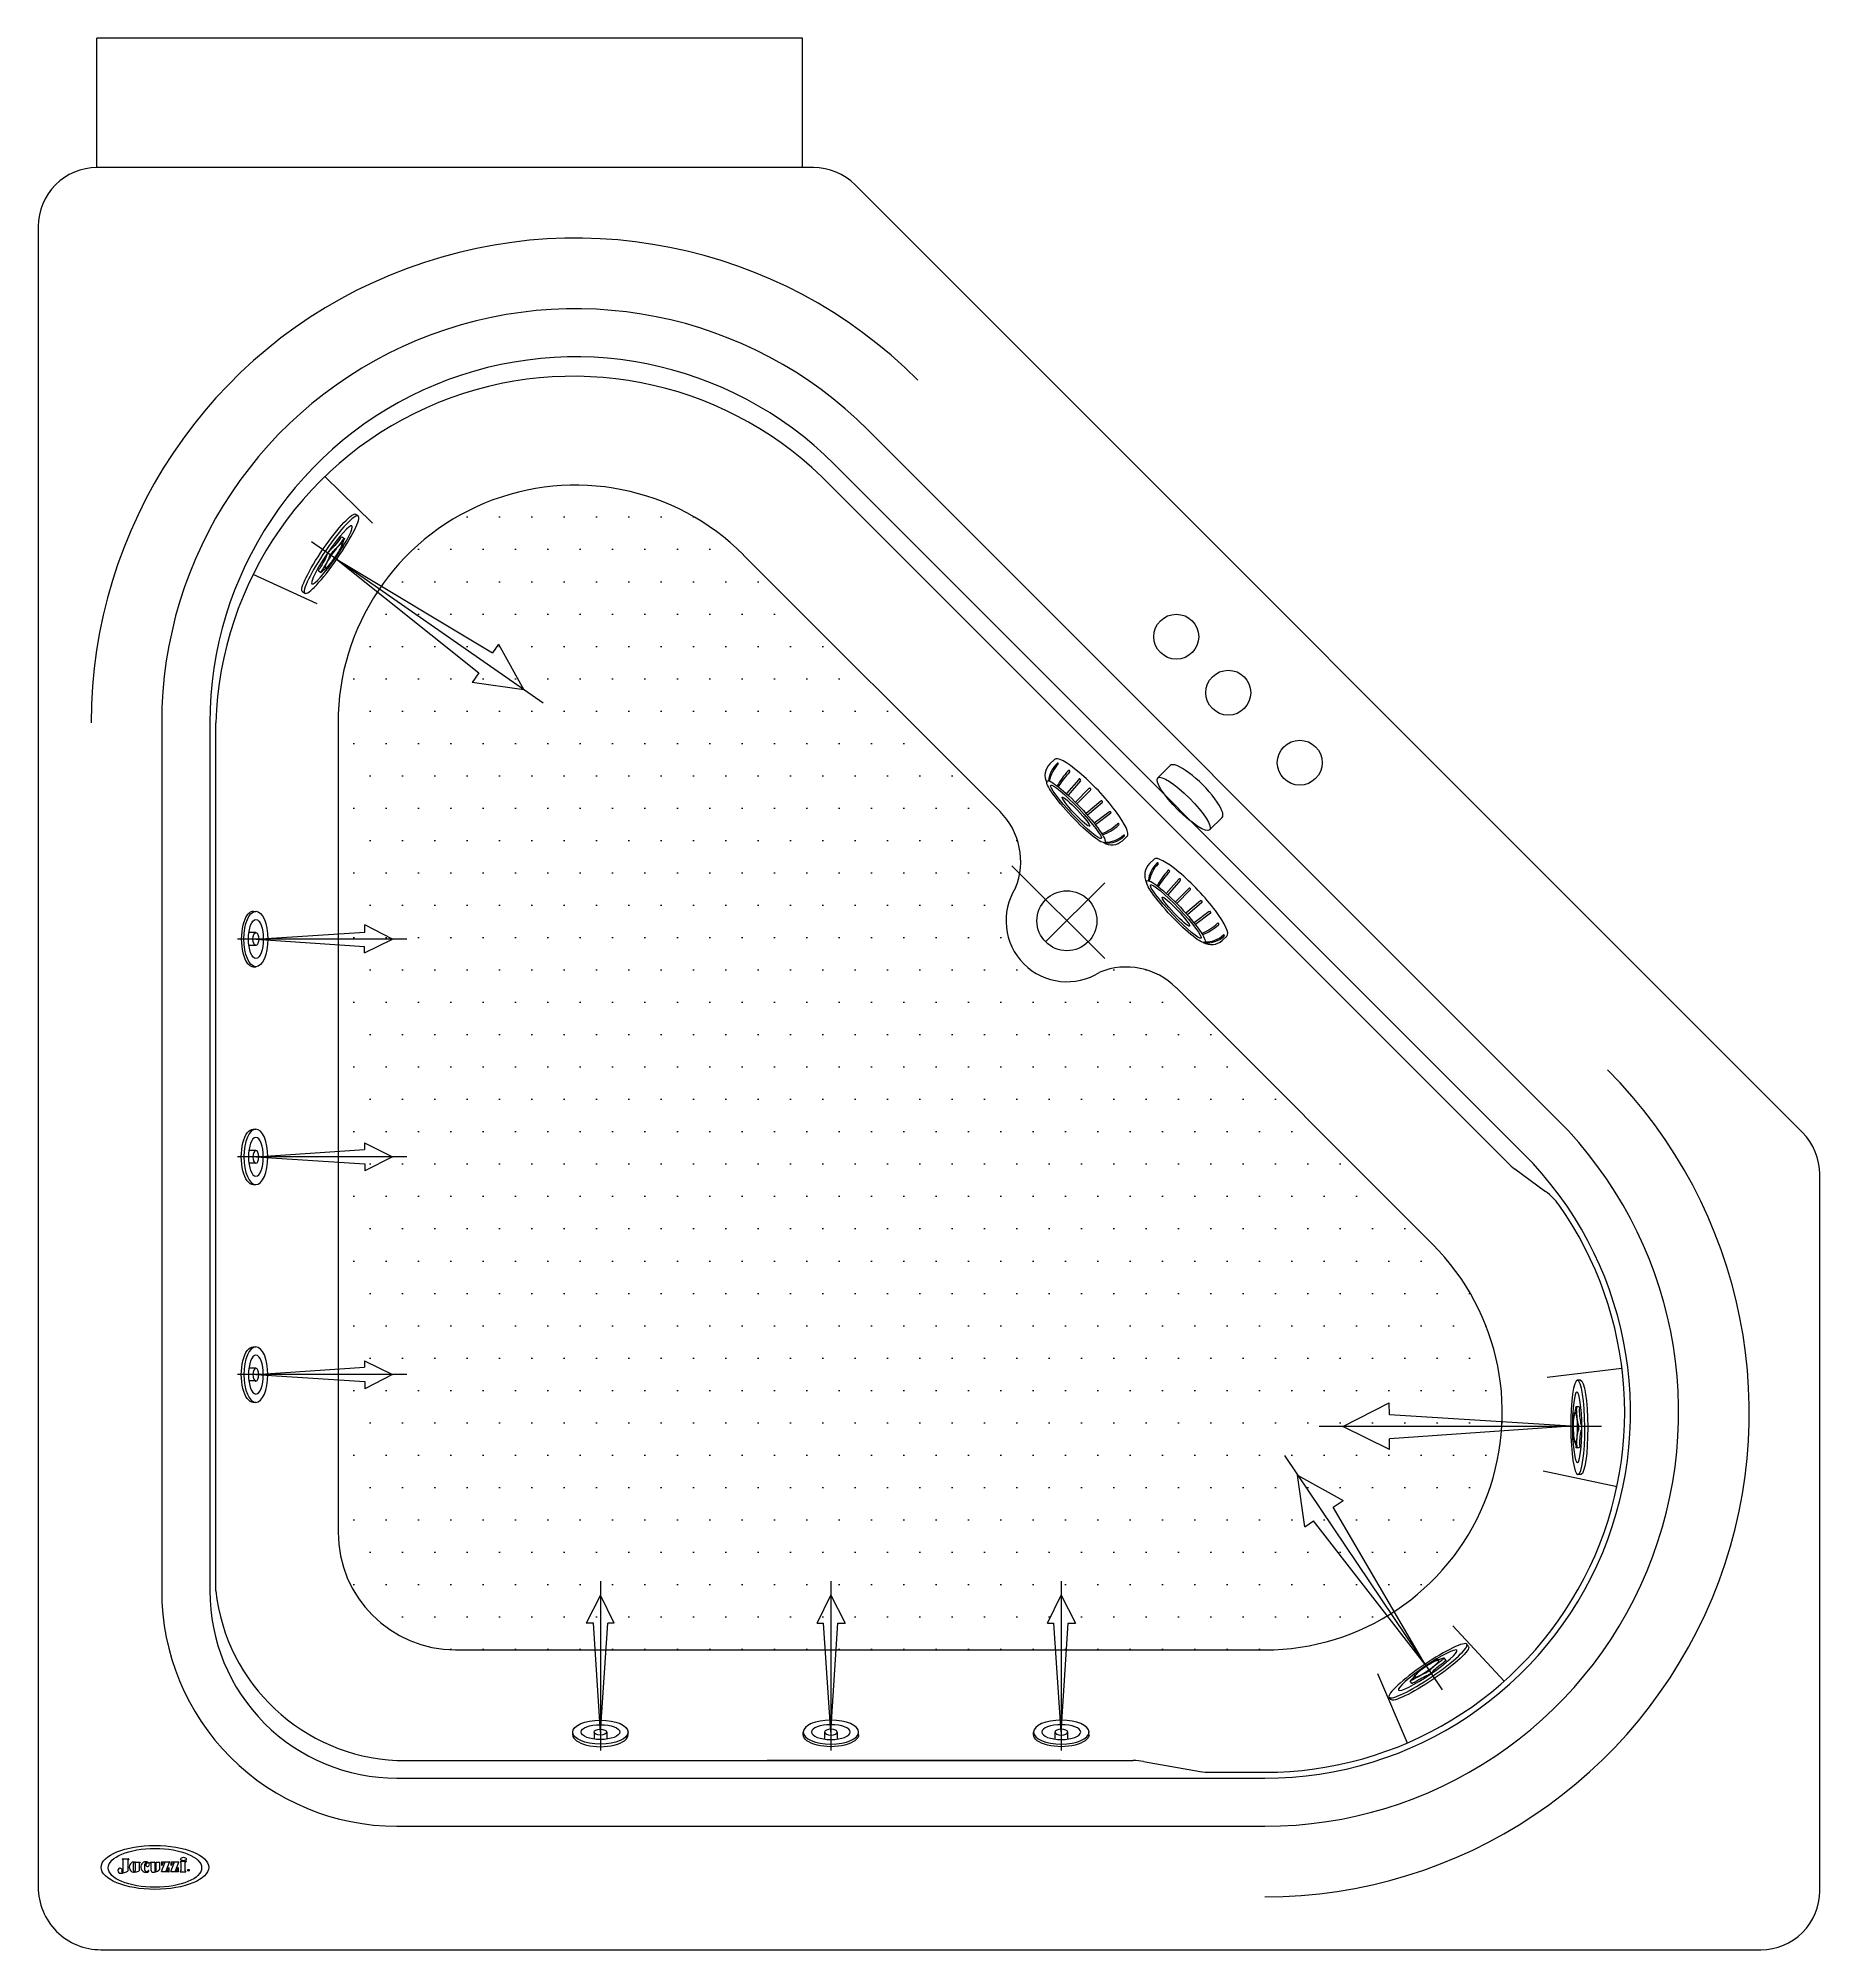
# Model space of a CAD drawing. Header units: millimetres. Extents: x -1265.58 to -1264.07, y 2253.08 to 2254.71.
import ezdxf
from ezdxf.enums import TextEntityAlignment as Align

# ---------------------------------------------------------------- set-up
doc = ezdxf.new("R2010")
doc.units = ezdxf.units.MM
doc.linetypes.add('CENTER2', pattern=[1.125, 0.75, -0.125, 0.125, -0.125])
doc.layers.add('jacuzzi', color=1, linetype='Continuous')
doc.layers.add('LCOTA02', color=1, linetype='Continuous')
doc.styles.add('ROMANS', font='romans', dxfattribs={"height": 4})

# ---------------------------------------------------------------- blocks, each defined once
blk = doc.blocks.new('A$C18C942D9')
at = {"layer": 'LCOTA02'}
for p, q in [((1.39, 14.07), (2.25, 14.06)), ((1.39, 14.07), (2.25, 14.06)), ((0.91, 10.36), (3.39, 10.07)), ((0.72, 8.27), (3.27, 8.13)), ((0.74, 8.55), (3.28, 8.42)), ((0.87, 10.09), (3.36, 9.79)), ((0.71, 6.26), (3.26, 6.35)), ((0.72, 5.98), (3.27, 6.07)), ((0.82, 4.43), (3.33, 4.69)), ((0.85, 4.16), (3.35, 4.41)), ((1.39, 0), (2.25, 0.01))]:
    blk.add_line(p, q, dxfattribs=at)
for centre, radius, start, end in [((1.63, 13.71), 0.086, 68.3204, 262.6804), ((1.63, 10.22), 3.41, 44.3309, 90.2321), ((1.75, 10.74), 3.06, 37.8314, 91.6456), ((2.23, 11.96), 2.1, 15.4909, 89.5), ((0.89, 10.23), 0.136, 80.818, 264.7502), ((1.15, 12.09), 0.124, 70.0987, 280.7386), ((1.13, 5.34), 6.63, 68.2863, 89.644), ((1.13, 6.05), 6.16, 66.1373, 89.444), ((0.73, 8.41), 0.139, 86.3618, 267.5776), ((0.71, 6.12), 0.139, 91.7123, 272.3078), ((0.83, 4.29), 0.137, 94.5439, 277.7632), ((1.09, 2.48), 0.134, 97.3715, 283.5655), ((-0.04, 18.07), 15.5, 274.0945, 283.2492), ((0.37, 12.75), 10.42, 274.1152, 287.7136), ((1.47, 0.72), 0.086, 97.3196, 291.6796), ((1.21, 5.45), 4.65, 273.0204, 304.8844), ((1.38, 4.67), 4.04, 271.6748, 309.1263), ((2.23, 2.11), 2.1, 270.5, 344.4472)]:
    blk.add_arc(centre, radius, start, end, dxfattribs=at)
blk.add_ellipse((1.39, 7.04), major_axis=(0, 7.03), ratio=0.198307, start_param=6.281174, end_param=9.428239, dxfattribs=at)
for major_axis, ratio in [((0, 5.6), 0.1484), ((0, 4.89), 0.114375), ((0, 2.65), 0.112344)]:
    blk.add_ellipse((4.09, 7.03), major_axis=major_axis, ratio=ratio, dxfattribs=at)
blk = doc.blocks.new('A$C37FA7AEC')
at = {"layer": 'LCOTA02'}
for p, q in [((1.01, 4.71), (1.23, 4.71)), ((1.23, 2.9), (0.63, 2.9)), ((1.23, 1.81), (0.63, 1.81)), ((1.01, 0), (1.23, 0))]:
    blk.add_line(p, q, dxfattribs=at)
for centre, major_axis, ratio, start_param, end_param in [((1.01, 2.36), (0, 2.36), 0.431953, 6.283185, 9.424778), ((1.23, 2.36), (0, -0.544), 0.461888, -3.141592653589793, 3.141592653589793)]:
    blk.add_ellipse(centre, major_axis=major_axis, ratio=ratio, start_param=start_param, end_param=end_param, dxfattribs=at)
for major_axis, ratio in [((0, 2.36), 0.431953), ((0, 1.65), 0.381644)]:
    blk.add_ellipse((1.23, 2.36), major_axis=major_axis, ratio=ratio, dxfattribs=at)

msp = doc.modelspace()

# ---------------------------------------------------------------- hatches: boundary and pattern name
at = {"layer": 'jacuzzi'}
h = msp.add_hatch(dxfattribs=at)
h.set_pattern_fill('DOTS', color=256, scale=0.44, angle=180, style=0)
h.set_pattern_definition([(180, (-1253.406915, 2257.133352), (-0.01375, -0.0275), [0, -0.0275])])
h.paths.add_polyline_path([(-1265.3279, 2253.4379, 0.414214), (-1265.2279, 2253.3379), (-1264.5398, 2253.3379, 0.668179), (-1264.397, 2253.6825), (-1264.6153, 2253.9008, 0.300796), (-1264.6802, 2253.914, -0.804653), (-1264.7518, 2253.9856, 0.300796), (-1264.765, 2254.0504), (-1264.9833, 2254.2687, 0.668179), (-1265.3279, 2254.126)])
h.paths.add_polyline_path([(-1264.6711, 2253.5892), (-1264.828, 2253.5892), (-1264.828, 2253.6805), (-1264.6711, 2253.6805)], flags=24)

# ---------------------------------------------------------------- linework, layer by layer
for p, q in [((-1264.9329, 2254.7079), (-1265.5329, 2254.7079)), ((-1265.5329, 2254.5979), (-1265.5329, 2254.7079)), ((-1264.9329, 2254.5979), (-1264.9329, 2254.7079)), ((-1265.2985, 2254.2955), (-1265.3391, 2254.3354)), ((-1264.3332, 2253.7518), (-1264.9167, 2254.3353)), ((-1265.3128, 2254.3033), (-1265.3108, 2254.3019)), ((-1265.3246, 2254.284), (-1265.3223, 2254.2825)), ((-1264.9833, 2254.2687), (-1264.765, 2254.0504)), ((-1265.3458, 2254.227), (-1265.4002, 2254.252)), ((-1265.3444, 2254.2552), (-1265.3424, 2254.2538)), ((-1265.3292, 2254.2649), (-1265.2082, 2254.1685)), ((-1265.3292, 2254.2649), (-1265.1966, 2254.1854)), ((-1265.3582, 2254.2374), (-1265.3562, 2254.236)), ((-1265.1915, 2254.1928), (-1265.1966, 2254.1854)), ((-1265.1915, 2254.1928), (-1265.17, 2254.154)), ((-1265.2082, 2254.1685), (-1265.2139, 2254.1601)), ((-1265.17, 2254.154), (-1265.2139, 2254.1601)), ((-1265.432, 2254.126), (-1265.432, 2253.3879)), ((-1265.3279, 2254.126), (-1265.3279, 2253.4879)), ((-1265.3279, 2254.126), (-1265.3279, 2253.4379)), ((-1264.6203, 2254.0896), (-1264.6309, 2254.079)), ((-1264.5868, 2254.0349), (-1264.5762, 2254.0455)), ((-1264.7549, 2254.0044), (-1264.676, 2253.9254)), ((-1264.7262, 2253.9396), (-1264.676, 2253.9898)), ((-1265.3979, 2253.9421), (-1265.3052, 2253.948)), ((-1265.3979, 2253.9421), (-1265.3053, 2253.9357)), ((-1265.3053, 2253.9303), (-1265.2815, 2253.942)), ((-1265.3052, 2253.948), (-1265.3052, 2253.9541)), ((-1265.2815, 2253.942), (-1265.3052, 2253.9541)), ((-1265.3053, 2253.9303), (-1265.3053, 2253.9357)), ((-1264.6153, 2253.9008), (-1264.397, 2253.6825)), ((-1265.3979, 2253.7569), (-1265.3053, 2253.7633)), ((-1265.3053, 2253.7687), (-1265.3053, 2253.7633)), ((-1265.3053, 2253.7687), (-1265.2815, 2253.757)), ((-1265.3979, 2253.7569), (-1265.3052, 2253.751)), ((-1265.2815, 2253.757), (-1265.3052, 2253.7449)), ((-1265.3052, 2253.751), (-1265.3052, 2253.7449)), ((-1264.3273, 2253.7467), (-1264.301, 2253.7275)), ((-1265.3053, 2253.5836), (-1265.3053, 2253.5781)), ((-1265.3053, 2253.5836), (-1265.2815, 2253.5718)), ((-1265.3979, 2253.5718), (-1265.3053, 2253.5781)), ((-1265.3979, 2253.5718), (-1265.3052, 2253.5659)), ((-1265.2815, 2253.5718), (-1265.3052, 2253.5598)), ((-1264.2997, 2253.5695), (-1264.2361, 2253.5773)), ((-1264.2714, 2253.567), (-1264.2739, 2253.567)), ((-1265.3052, 2253.5659), (-1265.3052, 2253.5598)), ((-1264.4735, 2253.5278), (-1264.434, 2253.5479)), ((-1264.4339, 2253.5377), (-1264.434, 2253.5479)), ((-1264.2795, 2253.5279), (-1264.4339, 2253.5377)), ((-1264.2726, 2253.5445), (-1264.2751, 2253.5445)), ((-1264.4337, 2253.5082), (-1264.4735, 2253.5278)), ((-1264.2795, 2253.5279), (-1264.4338, 2253.5173)), ((-1264.4337, 2253.5082), (-1264.4338, 2253.5173)), ((-1264.2724, 2253.5095), (-1264.2751, 2253.5095)), ((-1264.5119, 2253.4863), (-1264.4732, 2253.4648)), ((-1264.5059, 2253.4424), (-1264.5119, 2253.4863)), ((-1264.3031, 2253.49), (-1264.2403, 2253.4768)), ((-1264.271, 2253.487), (-1264.2735, 2253.487)), ((-1264.4816, 2253.459), (-1264.4732, 2253.4648)), ((-1264.4035, 2253.3254), (-1264.4816, 2253.459)), ((-1264.5059, 2253.4424), (-1264.4985, 2253.4475)), ((-1264.4035, 2253.3254), (-1264.4985, 2253.4475)), ((-1265.1047, 2253.3842), (-1265.1168, 2253.3605)), ((-1265.093, 2253.3604), (-1265.1047, 2253.3842)), ((-1264.9206, 2253.3604), (-1264.9089, 2253.3842)), ((-1264.9089, 2253.3842), (-1264.8968, 2253.3605)), ((-1264.7247, 2253.3604), (-1264.7129, 2253.3842)), ((-1264.7129, 2253.3842), (-1264.7009, 2253.3605)), ((-1265.1107, 2253.3605), (-1265.1168, 2253.3605)), ((-1265.1048, 2253.2678), (-1265.1107, 2253.3605)), ((-1265.1048, 2253.2678), (-1265.0984, 2253.3604)), ((-1265.093, 2253.3604), (-1265.0984, 2253.3604)), ((-1264.9206, 2253.3604), (-1264.9152, 2253.3604)), ((-1264.9088, 2253.2678), (-1264.9152, 2253.3604)), ((-1264.9088, 2253.2678), (-1264.9029, 2253.3605)), ((-1264.9029, 2253.3605), (-1264.8968, 2253.3605)), ((-1264.7247, 2253.3604), (-1264.7192, 2253.3604)), ((-1264.7129, 2253.2678), (-1264.7192, 2253.3604)), ((-1264.7129, 2253.2678), (-1264.707, 2253.3605)), ((-1264.707, 2253.3605), (-1264.7009, 2253.3605)), ((-1264.3798, 2253.3582), (-1264.3363, 2253.3111)), ((-1264.3665, 2253.3406), (-1264.368, 2253.3426)), ((-1265.2279, 2253.3379), (-1264.5398, 2253.3379)), ((-1264.3859, 2253.329), (-1264.3873, 2253.331)), ((-1264.444, 2253.3176), (-1264.4187, 2253.2587)), ((-1264.4148, 2253.3093), (-1264.4163, 2253.3115)), ((-1264.4327, 2253.2956), (-1264.4341, 2253.2976)), ((-1265.2779, 2253.2437), (-1264.6517, 2253.2437)), ((-1264.7129, 2253.2437), (-1264.9629, 2253.2437)), ((-1264.643, 2253.243), (-1264.5949, 2253.2345)), ((-1264.5863, 2253.2337), (-1264.5398, 2253.2337)), ((-1265.511, 2253.1601), (-1265.506, 2253.1601)), ((-1265.5112, 2253.1597), (-1265.5112, 2253.1599)), ((-1265.5108, 2253.1595), (-1265.511, 2253.1595)), ((-1265.5107, 2253.149), (-1265.5107, 2253.1593)), ((-1265.5067, 2253.1595), (-1265.5067, 2253.1498)), ((-1265.506, 2253.1595), (-1265.5067, 2253.1595)), ((-1265.5058, 2253.1599), (-1265.5058, 2253.1597)), ((-1265.5001, 2253.1572), (-1265.5001, 2253.1572)), ((-1265.4999, 2253.1574), (-1265.4963, 2253.1574)), ((-1265.4999, 2253.1494), (-1265.4999, 2253.1489)), ((-1265.497, 2253.1566), (-1265.497, 2253.1499)), ((-1265.4963, 2253.1568), (-1265.4968, 2253.1568)), ((-1265.4961, 2253.1572), (-1265.4961, 2253.157)), ((-1265.4921, 2253.1504), (-1265.4921, 2253.1557)), ((-1265.4887, 2253.1496), (-1265.4887, 2253.1502)), ((-1265.4877, 2253.1569), (-1265.4877, 2253.1573)), ((-1265.4876, 2253.1574), (-1265.4839, 2253.1574)), ((-1265.4876, 2253.1568), (-1265.4871, 2253.1568)), ((-1265.4871, 2253.1567), (-1265.4871, 2253.1509)), ((-1265.4826, 2253.1574), (-1265.4796, 2253.1574)), ((-1265.4781, 2253.1574), (-1265.4781, 2253.1549)), ((-1265.4781, 2253.1494), (-1265.4752, 2253.1568)), ((-1265.478, 2253.1575), (-1265.4714, 2253.1575)), ((-1265.478, 2253.1548), (-1265.4776, 2253.1548)), ((-1265.478, 2253.1493), (-1265.4717, 2253.1493)), ((-1265.4742, 2253.1499), (-1265.4713, 2253.1573)), ((-1265.4721, 2253.1525), (-1265.4717, 2253.1525)), ((-1265.4716, 2253.1493), (-1265.4716, 2253.1524)), ((-1265.47, 2253.1574), (-1265.47, 2253.1549)), ((-1265.47, 2253.1494), (-1265.4672, 2253.1568)), ((-1265.4699, 2253.1575), (-1265.4633, 2253.1575)), ((-1265.4699, 2253.1548), (-1265.4696, 2253.1548)), ((-1265.4699, 2253.1493), (-1265.4636, 2253.1493)), ((-1265.4661, 2253.1499), (-1265.4632, 2253.1573)), ((-1265.464, 2253.1525), (-1265.4636, 2253.1525)), ((-1265.4635, 2253.1493), (-1265.4635, 2253.1524)), ((-1265.4621, 2253.1493), (-1265.4621, 2253.1495)), ((-1265.462, 2253.1577), (-1265.462, 2253.1572)), ((-1265.462, 2253.1492), (-1265.4575, 2253.1492)), ((-1265.4584, 2253.1578), (-1265.4619, 2253.1578)), ((-1265.4619, 2253.1571), (-1265.4616, 2253.1571)), ((-1265.4615, 2253.157), (-1265.4615, 2253.1499)), ((-1265.4579, 2253.1499), (-1265.4579, 2253.1572)), ((-1265.4574, 2253.1493), (-1265.4574, 2253.1495)), ((-1265.4569, 2253.158), (-1265.457, 2253.1582))]:
    msp.add_line(p, q, dxfattribs=at)
at = {"layer": 'jacuzzi', "linetype": 'CENTER2'}
for p, q in [((-1265.1536, 2254.1425), (-1265.3505, 2254.2797)), ((-1265.2695, 2253.9421), (-1265.4134, 2253.9421)), ((-1265.2695, 2253.7569), (-1265.4134, 2253.7569)), ((-1265.2695, 2253.5718), (-1265.4134, 2253.5718)), ((-1264.4935, 2253.5279), (-1264.2536, 2253.5279)), ((-1264.5231, 2253.503), (-1264.3891, 2253.3039)), ((-1265.1048, 2253.3963), (-1265.1048, 2253.2523)), ((-1264.9088, 2253.3963), (-1264.9088, 2253.2523)), ((-1264.7129, 2253.3963), (-1264.7129, 2253.2523))]:
    msp.add_line(p, q, dxfattribs=at)
at = {"layer": 'jacuzzi', "color": 3}
msp.add_lwpolyline([(-1264.0825, 2253.7775), (-1264.8882, 2254.5832, 0.198912), (-1264.9236, 2254.5979), (-1265.5329, 2254.5979, 0.414214), (-1265.5829, 2254.5479), (-1265.5829, 2253.1362, 0.414214), (-1265.5295, 2253.0829), (-1264.1179, 2253.0829, 0.414214), (-1264.0679, 2253.1329), (-1264.0679, 2253.7421, 0.198912)], format="xyb", close=True, dxfattribs=at)
at = {"layer": 'jacuzzi'}
for points in [[(-1264.8772, 2254.3748, 0.668179), (-1265.4779, 2254.126), (-1265.4779, 2253.3879, 0.414214), (-1265.2779, 2253.1879), (-1264.5398, 2253.1879, 0.668179), (-1264.2909, 2253.7885)], [(-1264.9061, 2254.3459, 0.668179), (-1265.437, 2254.126), (-1265.437, 2253.3879, 0.414214), (-1265.2779, 2253.2287), (-1264.5398, 2253.2287, 0.668179), (-1264.3199, 2253.7596)], [(-1265.5002, 2253.1505), (-1265.5002, 2253.1558, 1), (-1265.5021, 2253.1558), (-1265.5021, 2253.1505, 1)]]:
    msp.add_lwpolyline(points, format="xyb", close=True, dxfattribs=at)
for points in [[(-1265.4838, 2253.1573), (-1265.4838, 2253.1501, 0.135484), (-1265.4838, 2253.15, 0.597309), (-1265.4828, 2253.15, 0.11277), (-1265.4827, 2253.1501), (-1265.4827, 2253.1573)], [(-1265.4831, 2253.149, 0.062974), (-1265.4799, 2253.1507, 0.257829), (-1265.4795, 2253.1513), (-1265.4795, 2253.1573)]]:
    msp.add_lwpolyline(points, format="xyb", dxfattribs=at)
for centre, radius in [((-1264.6151, 2254.1991), 0.0191), ((-1264.5709, 2254.1515), 0.0191), ((-1264.5101, 2254.092), 0.0191), ((-1264.7081, 2253.9576), 0.0255), ((-1265.4552, 2253.1504), 0.000807)]:
    msp.add_circle(centre, radius, dxfattribs=at)
for centre, radius, start, end in [((-1265.126, 2254.126), 0.4119, 45, 180), ((-1265.1279, 2254.1163), 0.3042, 46.0299, 178.1816), ((-1265.126, 2254.126), 0.2019, 45, 180), ((-1264.8074, 2254.008), 0.06, 338.0357, 45), ((-1264.7081, 2253.9576), 0.0518, 147.356, 302.644), ((-1264.6577, 2253.8583), 0.06, 45, 111.9643), ((-1264.5398, 2253.5397), 0.4119, 270, 45), ((-1264.2979, 2253.7871), 0.05, 225, 233.8794), ((-1264.5398, 2253.5397), 0.306, 270, 35.1559), ((-1264.3305, 2253.6871), 0.05, 35.1559, 53.8794), ((-1264.5398, 2253.5397), 0.2019, 270, 45), ((-1265.2279, 2253.4379), 0.1, 180, 270), ((-1265.2704, 2253.4062), 0.1626, 186.4727, 267.3683), ((-1264.6517, 2253.1937), 0.05, 80, 90), ((-1264.5863, 2253.2837), 0.05, 260, 270), ((-1265.511, 2253.1599), 0.000186, 90, 180), ((-1265.506, 2253.1599), 0.000186, 0, 90), ((-1265.5131, 2253.1501), 0.00215, 122.9803, 234.8089), ((-1265.5133, 2253.1498), 0.00185, 234.8089, 260.1754), ((-1265.5133, 2253.1503), 0.00187, 329.3882, 123.2376), ((-1265.5124, 2253.1549), 0.00703, 260.1754, 285.4183), ((-1265.5113, 2253.1491), 0.000462, 149.3882, 195.7752), ((-1265.5111, 2253.1492), 0.000674, 195.7752, 246.1283), ((-1265.5112, 2253.149), 0.000462, 246.1283, 297.2029), ((-1265.511, 2253.1597), 0.000186, 180, 270), ((-1265.5112, 2253.1491), 0.000615, 297.2029, 316.5289), ((-1265.5108, 2253.1593), 0.000186, 0, 90), ((-1265.5112, 2253.1491), 0.000576, 320.2199, 351.1443), ((-1265.5161, 2253.1681), 0.0207, 285.5604, 296.8444), ((-1265.5069, 2253.1498), 0.000186, 298.8232, 0), ((-1265.506, 2253.1597), 0.000186, 270, 0), ((-1265.501, 2253.1531), 0.00448, 126.3033, 231.4856), ((-1265.5017, 2253.1519), 0.0031, 228.3999, 304.2305), ((-1265.5017, 2253.1546), 0.00284, 59.9231, 132.2761), ((-1265.5002, 2253.1572), 0.0000928, 231.4553, 0), ((-1265.4999, 2253.1572), 0.000186, 90, 180), ((-1265.5008, 2253.1565), 0.00761, 276.286, 300.0862), ((-1265.4968, 2253.1566), 0.000186, 90, 180), ((-1265.4963, 2253.1572), 0.000186, 0, 90), ((-1265.4963, 2253.157), 0.000186, 270, 0), ((-1265.4912, 2253.1532), 0.00453, 127.1313, 242.2671), ((-1265.4913, 2253.1537), 0.00404, 88.5996, 128.9527), ((-1265.4912, 2253.153), 0.00434, 241.6824, 289.3433), ((-1265.4901, 2253.1557), 0.002, 150.4373, 179.0124), ((-1265.4912, 2253.1503), 0.000942, 174.0544, 252.5389), ((-1265.4909, 2253.156), 0.00117, 97.112, 147.2426), ((-1265.4909, 2253.152), 0.0027, 258.5772, 294.2197), ((-1265.49, 2253.1549), 0.0014, 110.2833, 290.7343), ((-1265.4914, 2253.1545), 0.00321, 29.5272, 87.5019), ((-1265.4909, 2253.1562), 0.000991, 50.781, 96.3414), ((-1265.4906, 2253.1567), 0.000425, 289.0295, 44.0873), ((-1265.4908, 2253.1516), 0.00223, 295.2704, 324.8584), ((-1265.4918, 2253.1532), 0.00475, 295.0031, 308.9089), ((-1265.4902, 2253.1553), 0.00181, 294.3936, 25.9072), ((-1265.4889, 2253.1502), 0.000116, 0, 144.8584), ((-1265.4889, 2253.1496), 0.000116, 309.1312, 0), ((-1265.4876, 2253.1573), 0.0000928, 90, 180), ((-1265.4876, 2253.1569), 0.0000928, 180, 270), ((-1265.4871, 2253.1567), 0.0000928, 0, 90), ((-1265.4849, 2253.1509), 0.00218, 180, 267.9232), ((-1265.4845, 2253.153), 0.00428, 264.0736, 289.8501), ((-1265.4839, 2253.1573), 0.0000928, 0, 90), ((-1265.4826, 2253.1573), 0.0000928, 90, 180), ((-1265.4796, 2253.1573), 0.0000928, 0, 90), ((-1265.478, 2253.1574), 0.0000928, 90, 180), ((-1265.478, 2253.1549), 0.0000928, 180, 270), ((-1265.478, 2253.1494), 0.000116, 158.9296, 270), ((-1265.4776, 2253.1549), 0.0000928, 270, 355.0588), ((-1265.4749, 2253.1546), 0.00261, 130.1573, 175.0588), ((-1265.4756, 2253.1554), 0.00162, 80.3374, 129.0048), ((-1265.4753, 2253.1568), 0.000116, 338.9296, 80.3374), ((-1265.474, 2253.1498), 0.000116, 158.9296, 274.0743), ((-1265.4742, 2253.1522), 0.00247, 274.0743, 281.2218), ((-1265.4748, 2253.1522), 0.00266, 294.8275, 3.7772), ((-1265.4721, 2253.1523), 0.000116, 90, 183.7772), ((-1265.4717, 2253.1524), 0.0000928, 0, 90), ((-1265.4717, 2253.1493), 0.0000928, 270, 0), ((-1265.4714, 2253.1574), 0.0000928, 338.9296, 90), ((-1265.4699, 2253.1574), 0.0000928, 90, 180), ((-1265.4699, 2253.1549), 0.0000928, 180, 270), ((-1265.4699, 2253.1494), 0.000116, 158.9296, 270), ((-1265.4696, 2253.1549), 0.0000928, 270, 355.0588), ((-1265.4669, 2253.1546), 0.00261, 130.1573, 175.0588), ((-1265.4675, 2253.1554), 0.00162, 80.3374, 129.0048), ((-1265.4673, 2253.1568), 0.000116, 338.9296, 80.3374), ((-1265.466, 2253.1498), 0.000116, 158.9296, 274.0743), ((-1265.4662, 2253.1522), 0.00247, 274.0743, 281.2218), ((-1265.4668, 2253.1522), 0.00266, 294.8275, 3.7772), ((-1265.464, 2253.1523), 0.000116, 90, 183.7772), ((-1265.4636, 2253.1524), 0.0000928, 0, 90), ((-1265.4636, 2253.1493), 0.0000928, 270, 0), ((-1265.4633, 2253.1574), 0.0000928, 338.9296, 90), ((-1265.462, 2253.1495), 0.0000928, 82.1724, 180), ((-1265.462, 2253.1493), 0.0000928, 180, 270), ((-1265.4619, 2253.1577), 0.0000928, 90, 180), ((-1265.4619, 2253.1572), 0.0000928, 180, 270), ((-1265.4619, 2253.1499), 0.000371, 262.1724, 0), ((-1265.4616, 2253.157), 0.0000928, 0, 90), ((-1265.4584, 2253.1596), 0.00182, 269.0543, 309.4275), ((-1265.4577, 2253.1572), 0.000186, 111.23, 180), ((-1265.4575, 2253.1499), 0.000371, 180, 273.6112), ((-1265.4588, 2253.1601), 0.00292, 291.23, 311.9605), ((-1265.4575, 2253.1495), 0.0000928, 0, 93.6112), ((-1265.4575, 2253.1493), 0.0000928, 270, 0), ((-1265.4571, 2253.1581), 0.000186, 32.1723, 129.4275), ((-1265.457, 2253.158), 0.0000928, 311.9605, 32.1723)]:
    msp.add_arc(centre, radius, start, end, dxfattribs=at)
at = {"layer": 'jacuzzi', "extrusion": (0, 0, -1)}
for centre, major_axis, ratio, start_param, end_param in [((-1265.3355, 2254.2704), (0.0227, 0.0329), 0.15, 3.141593, 6.283185), ((-1265.3335, 2254.2689), (0.0227, 0.0329), 0.15, 3.141593, 9.424778), ((-1265.3331, 2254.2687), (0.017, 0.0247), 0.133333, 3.141593, 9.424778), ((-1265.3263, 2254.2871), (0.0108, 0.0156), 0.15, 1.763314, 2.634916), ((-1265.3261, 2254.2818), (0.00152, 0.00221), 0.15, -1.378279, 0), ((-1265.3132, 2254.2922), (0.0108, 0.0156), 0.15, 3.019951, 3.891553), ((-1265.324, 2254.2804), (0.00152, 0.00221), 0.15, -1.378279, 0.74996), ((-1265.3479, 2254.2558), (0.0108, 0.0156), 0.15, 0.506677, 1.378279), ((-1265.3458, 2254.2544), (0.0108, 0.0156), 0.15, 0.506677, 1.378279), ((-1265.3318, 2254.2678), (0.0071, 0.0103), 0.15, 3.141593, 9.424778), ((-1265.3358, 2254.2706), (0.00152, 0.00221), 0.15, 3.648269, 5.776509), ((-1265.3338, 2254.2691), (0.00152, 0.00221), 0.15, 3.648269, 5.776509), ((-1265.3278, 2254.2651), (0.0108, 0.0156), 0.15, 4.276588, 5.14819), ((-1265.3243, 2254.2856), (0.0108, 0.0156), 0.15, 1.763314, 2.634916), ((-1265.3251, 2254.2743), (0.00152, 0.00221), 0.15, -0.121642, 2.006598), ((-1265.3429, 2254.2574), (0.00152, 0.00221), 0.15, 3.141593, 4.519872), ((-1265.3408, 2254.256), (0.00152, 0.00221), 0.15, 2.391632, 4.519872), ((-1265.348, 2254.2417), (0.0108, 0.0156), 0.15, -0.74996, 0.121642), ((-1265.3355, 2254.2592), (0.00152, 0.00221), 0.15, 1.134995, 3.263235), ((-1264.2737, 2253.527), (0.0002, -0.04), 0.15, 3.141593, 9.424778), ((-1264.2712, 2253.527), (0.0002, -0.04), 0.15, 3.141593, 6.283185), ((-1264.2742, 2253.527), (0.0002, -0.03), 0.133333, 3.141593, 9.424778), ((-1264.2776, 2253.5361), (0.00001, -0.00268), 0.15, 1.134995, 3.263235), ((-1264.2805, 2253.527), (0.0001, -0.019), 0.15, 4.276588, 5.14819), ((-1264.2773, 2253.5576), (0.0001, -0.019), 0.15, -0.74996, 0.121642), ((-1264.2757, 2253.527), (0.0001, -0.0125), 0.15, 3.141593, 9.424778), ((-1264.2751, 2253.5418), (0.00001, -0.00268), 0.15, 2.391632, 4.519872), ((-1264.2719, 2253.546), (0.0001, -0.019), 0.15, 0.506677, 1.378279), ((-1264.2726, 2253.5418), (0.00001, -0.00268), 0.15, 3.141593, 4.519872), ((-1264.2694, 2253.546), (0.0001, -0.019), 0.15, 0.506677, 1.378279), ((-1264.2775, 2253.5178), (0.00001, -0.00268), 0.15, -0.121642, 2.006598), ((-1264.2717, 2253.508), (0.0001, -0.019), 0.15, 1.763314, 2.634916), ((-1264.2734, 2253.527), (0.00001, -0.00268), 0.15, 3.648269, 5.776509), ((-1264.2692, 2253.5081), (0.0001, -0.019), 0.15, 1.763314, 2.634916), ((-1264.2709, 2253.527), (0.00001, -0.00268), 0.15, 3.648269, 5.776509), ((-1264.277, 2253.4963), (0.0001, -0.019), 0.15, 3.019951, 3.891553), ((-1264.2749, 2253.5122), (0.00001, -0.00268), 0.15, -1.378279, 0.74996), ((-1264.2724, 2253.5122), (0.00001, -0.00268), 0.15, -1.378279, 0), ((-1264.401, 2253.3201), (-0.0331, -0.0225), 0.15, 3.141593, 9.424778), ((-1264.3996, 2253.3181), (-0.0331, -0.0225), 0.15, 3.141593, 6.283185), ((-1264.4013, 2253.3205), (-0.0248, -0.0169), 0.133333, 3.141593, 9.424778), ((-1264.4021, 2253.3218), (-0.0103, -0.007), 0.15, 3.141593, 9.424778), ((-1264.4049, 2253.3258), (-0.0157, -0.0107), 0.15, 4.276588, 5.14819), ((-1264.3843, 2253.3292), (-0.0157, -0.0107), 0.15, 0.506677, 1.378279), ((-1264.3829, 2253.3272), (-0.0157, -0.0107), 0.15, 0.506677, 1.378279), ((-1264.3956, 2253.3285), (-0.00222, -0.00151), 0.15, 1.134995, 3.263235), ((-1264.3776, 2253.3403), (-0.0157, -0.0107), 0.15, -0.74996, 0.121642), ((-1264.3895, 2253.3295), (-0.00222, -0.00151), 0.15, 2.391632, 4.519872), ((-1264.3881, 2253.3275), (-0.00222, -0.00151), 0.15, 3.141593, 4.519872), ((-1264.414, 2253.3129), (-0.00222, -0.00151), 0.15, -1.378279, 0.74996), ((-1264.4283, 2253.3058), (-0.0157, -0.0107), 0.15, 3.019951, 3.891553), ((-1264.4126, 2253.3108), (-0.00222, -0.00151), 0.15, -1.378279, 0), ((-1264.4156, 2253.3079), (-0.0157, -0.0107), 0.15, 1.763314, 2.634916), ((-1264.4108, 2253.3182), (-0.00222, -0.00151), 0.15, -0.121642, 2.006598), ((-1264.4142, 2253.3058), (-0.0157, -0.0107), 0.15, 1.763314, 2.634916), ((-1264.4008, 2253.3199), (-0.00222, -0.00151), 0.15, 3.648269, 5.776509), ((-1264.3994, 2253.3178), (-0.00222, -0.00151), 0.15, 3.648269, 5.776509)]:
    msp.add_ellipse(centre, major_axis=major_axis, ratio=ratio, start_param=start_param, end_param=end_param, dxfattribs=at)
at = {"layer": 'jacuzzi'}
msp.add_ellipse((-1264.5982, 2254.0675), major_axis=(0.0221, -0.0221), ratio=0.25582, start_param=0, end_param=3.141593, dxfattribs=at)
for centre, major_axis, ratio in [((-1264.6088, 2254.0569), (0.0221, -0.0221), 0.223506), ((-1265.4836, 2253.1529), (-0.0457, 0), 0.408776), ((-1265.4836, 2253.1525), (-0.0397, 0), 0.415223), ((-1265.4594, 2253.16), (-0.00239, 0), 0.621803)]:
    msp.add_ellipse(centre, major_axis=major_axis, ratio=ratio, dxfattribs=at)

# ---------------------------------------------------------------- block references
for name, p, xscale, yscale, zscale, rotation in [('A$C18C942D9', (-1264.7123, 2254.1009), 0.006396614047103146, 0.006396614047256772, 0.006396614047231338, 223.3965056975247), ('A$C18C942D9', (-1264.6274, 2254.0161), 0.006396614047103146, 0.006396614047256772, 0.006396614047231338, 223.3965056975247), ('A$C37FA7AEC', (-1265.4101, 2253.9185), 0.01000000000021828, 0.01000000000021828, 0.01000000000000024, 359.9999999827844), ('A$C37FA7AEC', (-1265.4101, 2253.7805), -0.01000000000021828, 0.01000000000021828, 0.01000000000021828, 180.0000000182386), ('A$C37FA7AEC', (-1265.4101, 2253.5954), -0.01000000000021828, 0.01000000000021828, 0.01000000000021828, 180.0000000182386), ('A$C37FA7AEC', (-1265.0812, 2253.2556), 0.01000000000021828, 0.009999999999990905, 0.01000000000000024, 89.9999999827844), ('A$C37FA7AEC', (-1264.9324, 2253.2556), -0.01000000000021828, 0.01000000000021828, 0.01000000000010459, 270.0000000169358), ('A$C37FA7AEC', (-1264.7365, 2253.2556), -0.01000000000021828, 0.01000000000021828, 0.01000000000010459, 270.0000000169358)]:
    msp.add_blockref(name, p, dxfattribs=dict(at, xscale=xscale, yscale=yscale, zscale=zscale, rotation=rotation))

# ---------------------------------------------------------------- texts
at = {"layer": 'jacuzzi', "style": 'ROMANS'}
msp.add_text('R', height=0.000809, rotation=180, dxfattribs=at).set_placement((-1265.4556, 2253.1504), align=Align.MIDDLE_CENTER)

doc.saveas('drawing.dxf')
